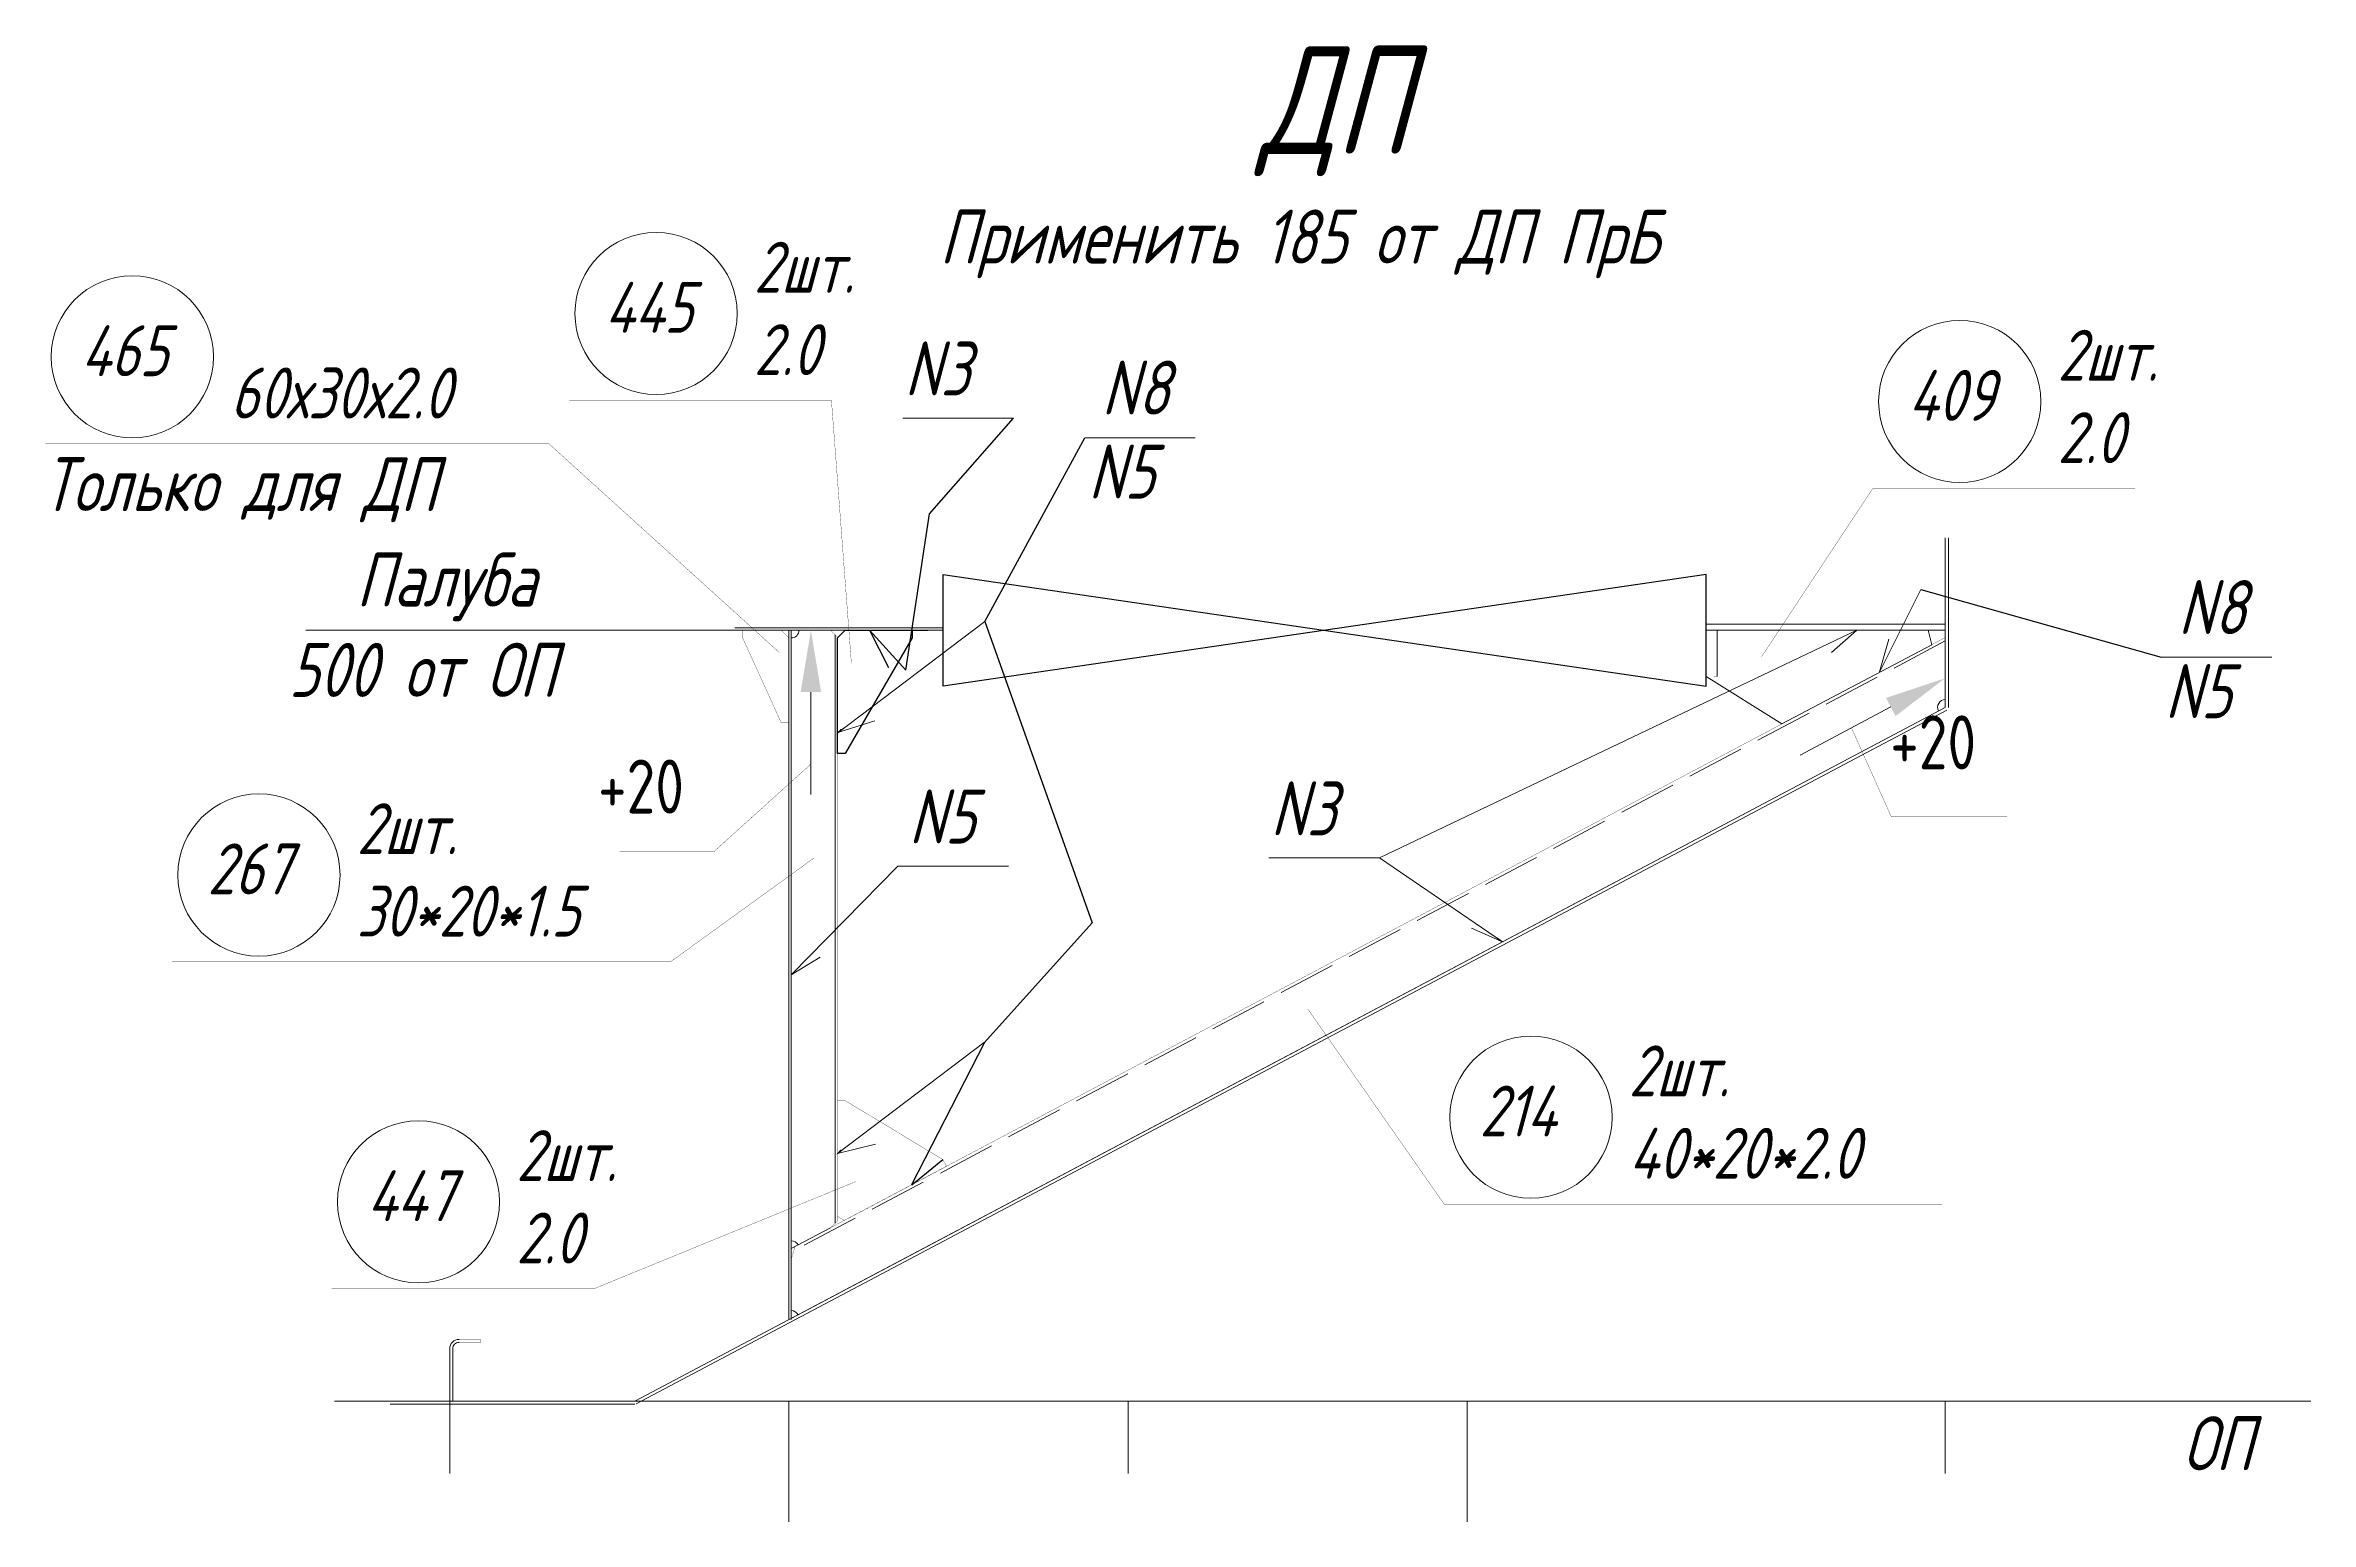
# Model space of a CAD drawing. Header units: millimetres. Extents: x 77380 to 135900, y -10260 to 17301.
# Drawn here: x 82694 to 84164, y -7731 to -6773 of the extents above; entities that cross this region are included whole.
import ezdxf

# ---------------------------------------------------------------- set-up
doc = ezdxf.new("R2010")
doc.units = ezdxf.units.MM
for name, pattern in [('K5LT32768', [0]), ('K5LT32769', [50, 37.5, -12.5]), ('K5LT32770', [0]), ('K5LT32772', [0]), ('K5LT32780', [0]), ('K5LT32781', [0]), ('K5LT32831', [0]), ('K5LT32835', [0]), ('K5LT_THIN', [0])]:
    doc.linetypes.add(name, pattern=pattern)
doc.styles.add('KTEXTSTYLE', font='GOST_AU.SHX', dxfattribs={"width": 0.96, "height": 5})

# ---------------------------------------------------------------- blocks, each defined once
blk = doc.blocks.new('U335')
blk.add_hatch(color=7).paths.add_polyline_path([(97989.8, 15320.1), (97996, 15308.3), (98028.2, 15332.9)])
at = {"color": 7, "linetype": 'K5LT32831', "lineweight": 9}
blk.add_line((97992.9, 15314.2), (97934.1, 15283), dxfattribs=at)
blk = doc.blocks.new('U336')
blk.add_hatch(color=7).paths.add_polyline_path([(97285.8, 15323.9), (97299.1, 15323.9), (97292.5, 15363.9)])
at = {"color": 7, "linetype": 'K5LT32831', "lineweight": 9}
blk.add_line((97292.5, 15323.9), (97292.5, 15257.4), dxfattribs=at)
blk = doc.blocks.new('U391')
at = {"color": 7, "linetype": 'K5LT_THIN', "lineweight": 18}
for p, q in [((97661.3, 15216.3), (97741.1, 15161.9)), ((97741.1, 15161.9), (97737.8, 15164.2))]:
    blk.add_line(p, q, dxfattribs=at)
at = {"color": 7, "linetype": 'K5LT32835', "lineweight": 18}
for p, q in [((97738.5, 15163.5), (97738.8, 15163.5)), ((97738.5, 15163.4), (97738.8, 15163.5)), ((97738.6, 15163), (97738.5, 15163.5)), ((97738.6, 15163.6), (97738.6, 15163.6)), ((97738.6, 15163.5), (97738.7, 15163.6)), ((97738.7, 15162.9), (97738.6, 15163.6)), ((97738.8, 15162.9), (97738.6, 15163.6)), ((97738.8, 15162.9), (97738.7, 15163.5)), ((97738.9, 15162.8), (97738.8, 15163.5)), ((97738.3, 15163.2), (97739.1, 15163.3)), ((97738.3, 15163.1), (97739.1, 15163.3)), ((97738.3, 15163.1), (97738.3, 15163.2)), ((97738.3, 15163.1), (97738.3, 15163.1)), ((97738.4, 15163.3), (97738.9, 15163.4)), ((97738.4, 15163.2), (97739, 15163.4)), ((97738.5, 15163), (97738.4, 15163.4)), ((97738.4, 15163.1), (97738.4, 15163.3)), ((97738.4, 15163.1), (97739.2, 15163.2)), ((97738.6, 15163), (97738.5, 15163.4)), ((97738.5, 15163), (97739.3, 15163.2)), ((97738.6, 15163), (97739.3, 15163.1)), ((97738.7, 15162.9), (97739.4, 15163.1)), ((97738.8, 15162.9), (97739.5, 15163)), ((97739, 15162.8), (97738.9, 15163.4)), ((97739.1, 15162.8), (97738.9, 15163.4)), ((97738.9, 15162.8), (97739.6, 15163)), ((97739.1, 15162.8), (97739, 15163.3)), ((97739, 15162.8), (97739.6, 15162.9)), ((97739.2, 15162.7), (97739.1, 15163.3)), ((97739.1, 15162.8), (97739.7, 15162.9)), ((97739.3, 15162.7), (97739.2, 15163.2)), ((97739.3, 15162.7), (97739.2, 15163.2)), ((97739.4, 15162.6), (97739.3, 15163.1)), ((97739.3, 15162.7), (97739.8, 15162.8)), ((97739.5, 15162.6), (97739.4, 15163.1)), ((97739.4, 15162.7), (97739.9, 15162.8)), ((97739.5, 15162.6), (97739.5, 15163)), ((97739.6, 15162.6), (97739.5, 15163)), ((97739.5, 15162.6), (97739.9, 15162.7)), ((97739.7, 15162.5), (97739.6, 15162.9)), ((97739.6, 15162.6), (97740, 15162.7)), ((97739.8, 15162.5), (97739.7, 15162.9)), ((97739.7, 15162.5), (97740.1, 15162.6)), ((97739.8, 15162.5), (97739.8, 15162.8)), ((97739.9, 15162.4), (97739.8, 15162.8)), ((97739.8, 15162.5), (97740.2, 15162.6)), ((97740, 15162.4), (97739.9, 15162.7)), ((97739.9, 15162.4), (97740.2, 15162.5)), ((97740, 15162.4), (97740, 15162.7)), ((97740, 15162.4), (97740.3, 15162.5)), ((97740.1, 15162.3), (97740.1, 15162.6)), ((97740.2, 15162.3), (97740.1, 15162.6)), ((97740.1, 15162.3), (97740.4, 15162.4)), ((97740.2, 15162.3), (97740.2, 15162.5)), ((97740.2, 15162.3), (97740.5, 15162.4)), ((97740.3, 15162.3), (97740.3, 15162.5)), ((97740.4, 15162.2), (97740.3, 15162.4)), ((97740.3, 15162.3), (97740.5, 15162.3)), ((97740.5, 15162.2), (97740.4, 15162.4)), ((97740.4, 15162.2), (97740.6, 15162.3)), ((97740.5, 15162.2), (97740.5, 15162.3)), ((97740.5, 15162.2), (97740.7, 15162.2)), ((97740.6, 15162.1), (97740.6, 15162.3)), ((97740.6, 15162.1), (97740.8, 15162.2)), ((97740.7, 15162.1), (97740.6, 15162.2)), ((97740.7, 15162.1), (97740.7, 15162.2)), ((97740.7, 15162.1), (97740.8, 15162.1)), ((97740.8, 15162), (97740.9, 15162.1)), ((97740.8, 15162), (97740.8, 15162.1)), ((97740.9, 15162), (97740.9, 15162.1)), ((97740.9, 15162), (97741, 15162)), ((97741, 15162), (97740.9, 15162)), ((97741, 15162), (97741, 15162)), ((97741, 15161.9), (97741.1, 15161.9))]:
    blk.add_line(p, q, dxfattribs=at)
at = {"color": 7, "linetype": 'K5LT32835', "const_width": 0.18}
blk.add_lwpolyline([(97738.6, 15163.6), (97741.1, 15161.9), (97738.3, 15163.1)], close=True, dxfattribs=at)
blk = doc.blocks.new('U405')
at = {"color": 7, "linetype": 'K5LT_THIN', "lineweight": 18}
for p, q in [((96119.5, 15179.2), (96192.8, 15084.7)), ((96192.8, 15084.7), (96190.3, 15087.9))]:
    blk.add_line(p, q, dxfattribs=at)
at = {"color": 7, "linetype": 'K5LT32835', "lineweight": 18}
for p, q in [((96190.5, 15086.8), (96191.3, 15086.7)), ((96190.5, 15086.7), (96190.5, 15086.8)), ((96190.5, 15086.7), (96191.3, 15086.6)), ((96190.5, 15086.7), (96190.5, 15086.7)), ((96190.6, 15086.9), (96191.1, 15086.8)), ((96190.6, 15086.6), (96190.6, 15086.9)), ((96190.6, 15086.6), (96190.7, 15086.9)), ((96190.6, 15086.8), (96191.2, 15086.7)), ((96190.6, 15086.6), (96191.4, 15086.5)), ((96190.7, 15086.5), (96190.7, 15087)), ((96190.7, 15086.5), (96190.8, 15087)), ((96190.7, 15086.9), (96191.1, 15086.9)), ((96190.7, 15086.6), (96191.4, 15086.5)), ((96190.7, 15086.5), (96191.5, 15086.4)), ((96190.8, 15086.4), (96190.9, 15087.1)), ((96190.8, 15087), (96191, 15087)), ((96190.8, 15086.4), (96191.5, 15086.3)), ((96190.9, 15087.1), (96190.9, 15087.1)), ((96190.9, 15086.4), (96191, 15087.1)), ((96190.9, 15087), (96191, 15087)), ((96190.9, 15086.3), (96191, 15087)), ((96190.9, 15086.3), (96191.6, 15086.2)), ((96191, 15086.3), (96191.1, 15086.9)), ((96191, 15086.2), (96191.1, 15086.9)), ((96191, 15086.3), (96191.6, 15086.2)), ((96191.1, 15086.2), (96191.2, 15086.8)), ((96191.1, 15086.2), (96191.7, 15086.1)), ((96191.2, 15086.1), (96191.2, 15086.7)), ((96191.2, 15086.1), (96191.3, 15086.6)), ((96191.2, 15086.1), (96191.8, 15086)), ((96191.3, 15086), (96191.3, 15086.6)), ((96191.3, 15086), (96191.4, 15086.5)), ((96191.3, 15086), (96191.8, 15086)), ((96191.3, 15086), (96191.9, 15085.9)), ((96191.4, 15085.9), (96191.4, 15086.4)), ((96191.4, 15085.9), (96191.5, 15086.4)), ((96191.4, 15085.9), (96191.9, 15085.8)), ((96191.5, 15085.8), (96191.6, 15086.3)), ((96191.5, 15085.8), (96192, 15085.8)), ((96191.6, 15085.8), (96191.6, 15086.2)), ((96191.6, 15085.7), (96191.7, 15086.1)), ((96191.6, 15085.7), (96192, 15085.7)), ((96191.7, 15085.7), (96191.7, 15086.1)), ((96191.7, 15085.6), (96191.8, 15086)), ((96191.7, 15085.7), (96192.1, 15085.6)), ((96191.8, 15085.6), (96191.8, 15085.9)), ((96191.8, 15085.5), (96191.9, 15085.9)), ((96191.8, 15085.6), (96192.1, 15085.5)), ((96191.9, 15085.5), (96191.9, 15085.8)), ((96191.9, 15085.5), (96192.2, 15085.5)), ((96191.9, 15085.4), (96192.2, 15085.4)), ((96192, 15085.4), (96192, 15085.7)), ((96192, 15085.4), (96192.1, 15085.6)), ((96192, 15085.4), (96192.3, 15085.3)), ((96192.1, 15085.3), (96192.1, 15085.6)), ((96192.1, 15085.3), (96192.2, 15085.5)), ((96192.1, 15085.3), (96192.4, 15085.3)), ((96192.2, 15085.2), (96192.2, 15085.4)), ((96192.2, 15085.2), (96192.3, 15085.4)), ((96192.2, 15085.2), (96192.4, 15085.2)), ((96192.3, 15085.1), (96192.3, 15085.3)), ((96192.3, 15085.1), (96192.5, 15085.1)), ((96192.4, 15085.1), (96192.4, 15085.2)), ((96192.4, 15085), (96192.4, 15085.2)), ((96192.4, 15085.1), (96192.5, 15085)), ((96192.5, 15085), (96192.5, 15085.1)), ((96192.5, 15085), (96192.6, 15085)), ((96192.5, 15084.9), (96192.5, 15085)), ((96192.6, 15084.9), (96192.6, 15084.9)), ((96192.6, 15084.9), (96192.6, 15084.9)), ((96192.6, 15084.8), (96192.7, 15084.8)), ((96192.7, 15084.8), (96192.7, 15084.9)), ((96192.7, 15084.8), (96192.7, 15084.8)), ((96192.7, 15084.8), (96192.7, 15084.8))]:
    blk.add_line(p, q, dxfattribs=at)
at = {"color": 7, "linetype": 'K5LT32835', "const_width": 0.18}
blk.add_lwpolyline([(96190.9, 15087.1), (96192.8, 15084.7), (96190.5, 15086.7)], close=True, dxfattribs=at)

msp = doc.modelspace()

# ---------------------------------------------------------------- linework, layer by layer
at = {"color": 7, "linetype": 'K5LT32780', "lineweight": 18}
for p, q in [((83250.538, -7014.861), (83322.219, -7014.861)), ((83440.162, -7027.613), (83368.48, -7027.613)), ((82863.257, -7152.527), (83141.629, -7152.527)), ((84138.384, -7169.997), (84066.702, -7169.997)), ((83487.981, -7300.181), (83559.663, -7300.181)), ((83247.344, -7305.415), (83319.025, -7305.415))]:
    msp.add_line(p, q, dxfattribs=at)
at = {"color": 7}
for p, q in [((83267.838, -7076.982), (83322.219, -7014.861)), ((83303.777, -7146.779), (83368.48, -7027.613)), ((83252.353, -7178.378), (83267.838, -7076.982)), ((83910.835, -7126.053), (84066.702, -7169.997)), ((83228.797, -7152.527), (83252.353, -7178.378)), ((83228.797, -7152.527), (83241.152, -7176.66)), ((83303.777, -7146.779), (83373.242, -7342.335)), ((83373.242, -7342.335), (83303.501, -7419.771)), ((83303.501, -7419.771), (83256.047, -7512.274)), ((83256.244, -7512.094), (83276.503, -7495.795))]:
    msp.add_line(p, q, dxfattribs=at)
at = {"color": 3, "linetype": 'K5LT32768', "lineweight": 18, "true_color": 0x00ff00}
for p, q in [((83926.628, -7202.527), (83926.628, -7092.527)), ((83928.627, -7202.527), (83928.627, -7092.527)), ((83276.628, -7151.027), (83141.629, -7151.027)), ((83276.628, -7152.527), (83141.629, -7152.527)), ((83176.628, -7599.585), (83176.628, -7152.527)), ((83178.126, -7599.585), (83178.126, -7152.527)), ((83178.126, -7152.527), (83178.126, -7553.533)), ((83203.627, -7152.527), (83178.126, -7152.527)), ((83206.681, -7536.977), (83206.681, -7155.582)), ((83926.628, -7148.528), (83771.626, -7148.528)), ((83926.628, -7152.527), (83771.626, -7152.527)), ((83926.628, -7202.527), (83076.628, -7652.527)), ((83927.565, -7204.294), (83077.565, -7654.294)), ((83178.126, -7598.792), (83926.628, -7202.527)), ((83178.126, -7553.533), (83203.627, -7540.032)), ((83178.126, -7560.322), (83178.126, -7598.792)), ((82956.627, -7652.527), (82956.627, -7618.454)), ((82958.628, -7652.527), (82958.628, -7618.454)), ((83076.628, -7652.527), (82918.069, -7652.527)), ((83076.628, -7654.528), (82918.069, -7654.528))]:
    msp.add_line(p, q, dxfattribs=at)
at = {"color": 7, "linetype": 'K5LT_THIN'}
for p, q in [((83771.626, -7116.379), (83276.626, -7188.681)), ((83276.626, -7188.681), (83276.626, -7116.379)), ((83276.626, -7116.379), (83771.626, -7188.681)), ((83771.626, -7188.681), (83771.626, -7116.379))]:
    msp.add_line(p, q, dxfattribs=at)
at = {"color": 7, "linetype": 'K5LT_THIN', "lineweight": 18}
for p, q in [((83910.835, -7126.053), (83883.947, -7179.592)), ((83559.663, -7300.181), (83869.332, -7152.527)), ((83869.332, -7152.527), (83852.793, -7167.035)), ((83883.959, -7179.548), (83889.925, -7158.372)), ((83771.626, -7182.559), (83820.686, -7213.262)), ((83208.404, -7218.912), (83232.425, -7211.348)), ((83247.344, -7305.415), (83178.126, -7376.056)), ((83639.442, -7354.526), (83619.24, -7345.816)), ((83178.126, -7376.056), (83196.804, -7364.432)), ((83208.128, -7491.903), (83232.741, -7485.766))]:
    msp.add_line(p, q, dxfattribs=at)
at = {"color": 2, "linetype": 'K5LT32770', "true_color": 0xffff00}
for p, q in [((83208.128, -7157.528), (83213.127, -7152.527)), ((83213.127, -7152.527), (83266.627, -7152.527)), ((83208.128, -7232.528), (83208.128, -7157.528)), ((83213.127, -7232.528), (83208.128, -7232.528))]:
    msp.add_line(p, q, dxfattribs=at)
at = {"color": 2, "linetype": 'K5LT_THIN', "true_color": 0xffff00}
for p, q in [((83256.627, -7152.528), (83256.627, -7157.528)), ((83256.627, -7157.528), (83213.127, -7232.528)), ((83213.127, -7232.528), (83208.128, -7232.528)), ((83213.127, -7232.528), (83208.128, -7232.528))]:
    msp.add_line(p, q, dxfattribs=at)
at = {"color": 2, "linetype": 'K5LT32770', "lineweight": 18, "true_color": 0xffff00}
for p, q in [((83778.627, -7182.528), (83778.627, -7152.527)), ((83778.627, -7152.527), (83915.626, -7152.527)), ((83915.626, -7152.527), (83917.946, -7161.872)), ((83917.946, -7161.872), (83820.686, -7213.262)), ((83820.686, -7213.262), (83820.64, -7213.173))]:
    msp.add_line(p, q, dxfattribs=at)
at = {"color": 3, "linetype": 'K5LT32769', "lineweight": 18, "true_color": 0x00ff00}
msp.add_line((83926.628, -7159.448), (83179.823, -7554.816), dxfattribs=at)
at = {"color": 1, "linetype": 'K5LT32781', "lineweight": 0, "true_color": 0xff0000}
for p, q in [((82881.897, -7652.527), (84163.63, -7652.527)), ((82956.626, -7652.527), (82956.626, -7699.402)), ((83176.626, -7652.527), (83176.626, -7730.652)), ((83396.626, -7652.528), (83396.626, -7699.403)), ((83616.626, -7652.528), (83616.626, -7730.653)), ((83926.626, -7652.528), (83926.626, -7699.403))]:
    msp.add_line(p, q, dxfattribs=at)
at = {"color": 1, "linetype": 'K5LT32772', "true_color": 0xff0000, "const_width": 0.18}
for points in [[(83217.13, -7173.982), (83204.192, -7003.438), (83034.086, -7003.438)], [(83170.334, -7166.921), (83020.953, -7031.562), (82694.392, -7031.562)], [(84049.725, -7060.515), (83879.619, -7060.515), (83807.575, -7169.572)], [(83776.628, -7152.527), (83776.628, -7182.528), (83778.627, -7182.528), (83778.627, -7152.527)], [(82776.503, -7367.61), (83099.73, -7367.61), (83192.935, -7300.181)], [(83924.784, -7524.658), (83601.557, -7524.658), (83513.174, -7398.16)], [(83219.941, -7510.097), (83050.083, -7579.591), (82879.977, -7579.591)], [(82962.626, -7612.454), (82976.555, -7612.454), (82976.555, -7614.454), (82962.626, -7614.454)]]:
    msp.add_lwpolyline(points, dxfattribs=at)
at = {"color": 2, "linetype": 'K5LT32770', "true_color": 0xffff00, "const_width": 0.18}
for points in [[(83171.631, -7152.527), (83146.631, -7152.527), (83146.631, -7157.526), (83171.631, -7212.526), (83176.63, -7212.526), (83176.63, -7157.526), (83171.631, -7152.527)], [(83208.128, -7532.627), (83208.128, -7457.627), (83213.127, -7457.627), (83276.503, -7495.795), (83278.84, -7500.214), (83212.547, -7535.289), (83208.128, -7532.627)]]:
    msp.add_lwpolyline(points, dxfattribs=at)
at = {"color": 3, "linetype": 'K5LT32768', "true_color": 0x00ff00, "const_width": 0.18}
for points in [[(83203.627, -7540.032), (83208.183, -7535.477), (83208.183, -7157.082), (83203.627, -7152.527)], [(83926.628, -7197.527), (83926.628, -7157.185), (83180.653, -7552.113), (83178.126, -7560.321)]]:
    msp.add_lwpolyline(points, dxfattribs=at)
at = {"color": 7, "linetype": 'K5LT32780', "const_width": 0.18}
for points in [[(83966.583, -7273.373), (83891.566, -7273.373), (83865.757, -7215.808)], [(83066.843, -7296.243), (83127.744, -7296.243), (83190.876, -7239.276)]]:
    msp.add_lwpolyline(points, dxfattribs=at)
at = {"color": 1, "linetype": 'K5LT32772', "lineweight": 18, "true_color": 0xff0000}
for centre in [(83090.446, -6947.078), (82750.752, -6975.202), (83935.979, -7004.155), (82832.863, -7311.25), (83657.917, -7468.298), (82936.337, -7523.231)]:
    msp.add_circle(centre, 52.603, dxfattribs=at)
at = {"color": 3, "linetype": 'K5LT32768', "lineweight": 18, "true_color": 0x00ff00}
for centre, radius, start, end in [((83178.126, -7152.526), 5.002, 269.999908, 359.982605), ((83926.628, -7202.527), 5, 90.000305, 207.897171), ((83178.126, -7553.531), 4.999, 27.903595, 90.011909), ((83178.126, -7598.792), 5.001, 27.893583, 89.992882), ((82962.626, -7618.454), 6, 89.998352, 180.001648), ((82962.626, -7618.452), 3.998, 90.005737, 180.027054)]:
    msp.add_arc(centre, radius, start, end, dxfattribs=at)

# ---------------------------------------------------------------- block references
for name in ['U336', 'U335', 'U391']:
    msp.add_blockref(name, (-14101.603, -22516.473))
at = {"rotation": 269.3239286073911}
for p in [(69259.74, 89145.146), (69259.464, 88872.154)]:
    msp.add_blockref('U405', p, dxfattribs=at)

# ---------------------------------------------------------------- texts
at = {"color": 7, "char_height": 2.5, "attachment_point": 1, "style": 'KTEXTSTYLE'}
for s, insert in [('\\H3.5;\\W0.965;\\Q15;\\Q15;\\H70.00;ДП', (83481.634, -6773.611)), ('\\H3.5;\\W0.965;\\Q15;\\Q15;\\H35.00;Применить 185 от ДП ПрБ', (83274.299, -6879.718)), ('\\H3.5;\\W0.965;\\Q15;\\Q15;\\H33.00;2шт.', (83153.851, -6900.557)), ('\\H3.5;\\W0.965;\\Q15;\\Q15;\\H33.00;{\\c255;445}', (83057.047, -6926.602)), ('\\H3.5;\\W0.965;\\Q15;\\Q15;\\H33.00;{\\c255;465}', (82717.353, -6954.727)), ('\\H3.5;\\W0.965;\\Q15;\\Q15;\\H33.00;{\\c255;2.0}', (83153.851, -6954)), ('\\H3.5;\\W0.965;\\Q15;\\Q15;\\H33.00;2шт.', (83999.384, -6957.633)), ('\\H3.5;\\W0.965;\\Q15;\\Q15;\\H35.00;N3', (83251.509, -6965.293)), ('{\\H14x;\\Q15;\\W0.965;N8}', (83379.361, -6977.685)), ('\\H3.5;\\W0.965;\\Q15;\\Q15;\\H33.00;{\\c255;60х30х2.0}', (82814.157, -6982.124)), ('\\H3.5;\\W0.965;\\Q15;\\Q15;\\H33.00;{\\c255;409}', (83902.58, -6983.679)), ('\\H3.5;\\W0.965;\\Q15;\\Q15;\\H33.00;{\\c255;2.0}', (83999.384, -7011.077)), ('{\\H14x;\\Q15;\\W0.965;N5}', (83370.752, -7032.171)), ('\\H3.5;\\W0.965;\\Q15;\\Q15;\\H35.00;Только для ДП', (82692.461, -7040.277)), ('\\H3.5;\\W0.965;\\Q15;\\Q15;\\H35.00;Палуба', (82895.939, -7102.122)), ('{\\H14x;\\Q15;\\W0.965;N8}', (84077.583, -7120.068)), ('\\H3.5;\\W0.965;\\Q15;\\Q15;\\H35.00;500 от ОП', (82852.157, -7160.733)), ('{\\H14x;\\Q15;\\W0.965;N5}', (84068.974, -7174.554)), ('\\H3.5;\\W0.965;\\Q15;\\Q0;\\H35.00;+20', (83890.897, -7207.73)), ('\\H3.5;\\W0.965;\\Q15;\\Q0;\\H35.00;+20', (83052.797, -7236.367)), ('\\H3.5;\\W0.965;\\Q15;\\Q15;\\H35.00;N5', (83254.316, -7255.847)), ('\\H3.5;\\W0.965;\\Q15;\\Q15;\\H35.00;N3', (83488.953, -7250.613)), ('\\H3.5;\\W0.965;\\Q15;\\Q15;\\H33.00;2шт.', (82896.269, -7264.729)), ('\\H3.5;\\W0.965;\\Q15;\\Q15;\\H33.00;{\\c255;267}', (82799.465, -7290.774)), ('\\H3.5;\\W0.965;\\Q15;\\Q15;\\H33.00;{\\c255;30*20*1.5}', (82896.269, -7318.171)), ('\\H3.5;\\W0.965;\\Q15;\\Q15;\\H33.00;2шт.', (83721.322, -7421.777)), ('\\H3.5;\\W0.965;\\Q15;\\Q15;\\H33.00;{\\c255;214}', (83624.519, -7447.823)), ('\\H3.5;\\W0.965;\\Q15;\\Q15;\\H33.00;2шт.', (82999.742, -7476.709)), ('\\H3.5;\\W0.965;\\Q15;\\Q15;\\H33.00;{\\c255;40*20*2.0}', (83721.322, -7475.219)), ('\\H3.5;\\W0.965;\\Q15;\\Q15;\\H33.00;{\\c255;447}', (82902.939, -7502.755)), ('\\H3.5;\\W0.965;\\Q15;\\Q15;\\H33.00;{\\c255;2.0}', (82999.742, -7530.152)), ('\\H3.5;\\W0.965;\\Q15;\\Q15;\\H35.00;ОП', (84080.628, -7662.342))]:
    msp.add_mtext(s, dxfattribs=dict(at, insert=insert))

doc.saveas('drawing.dxf')
